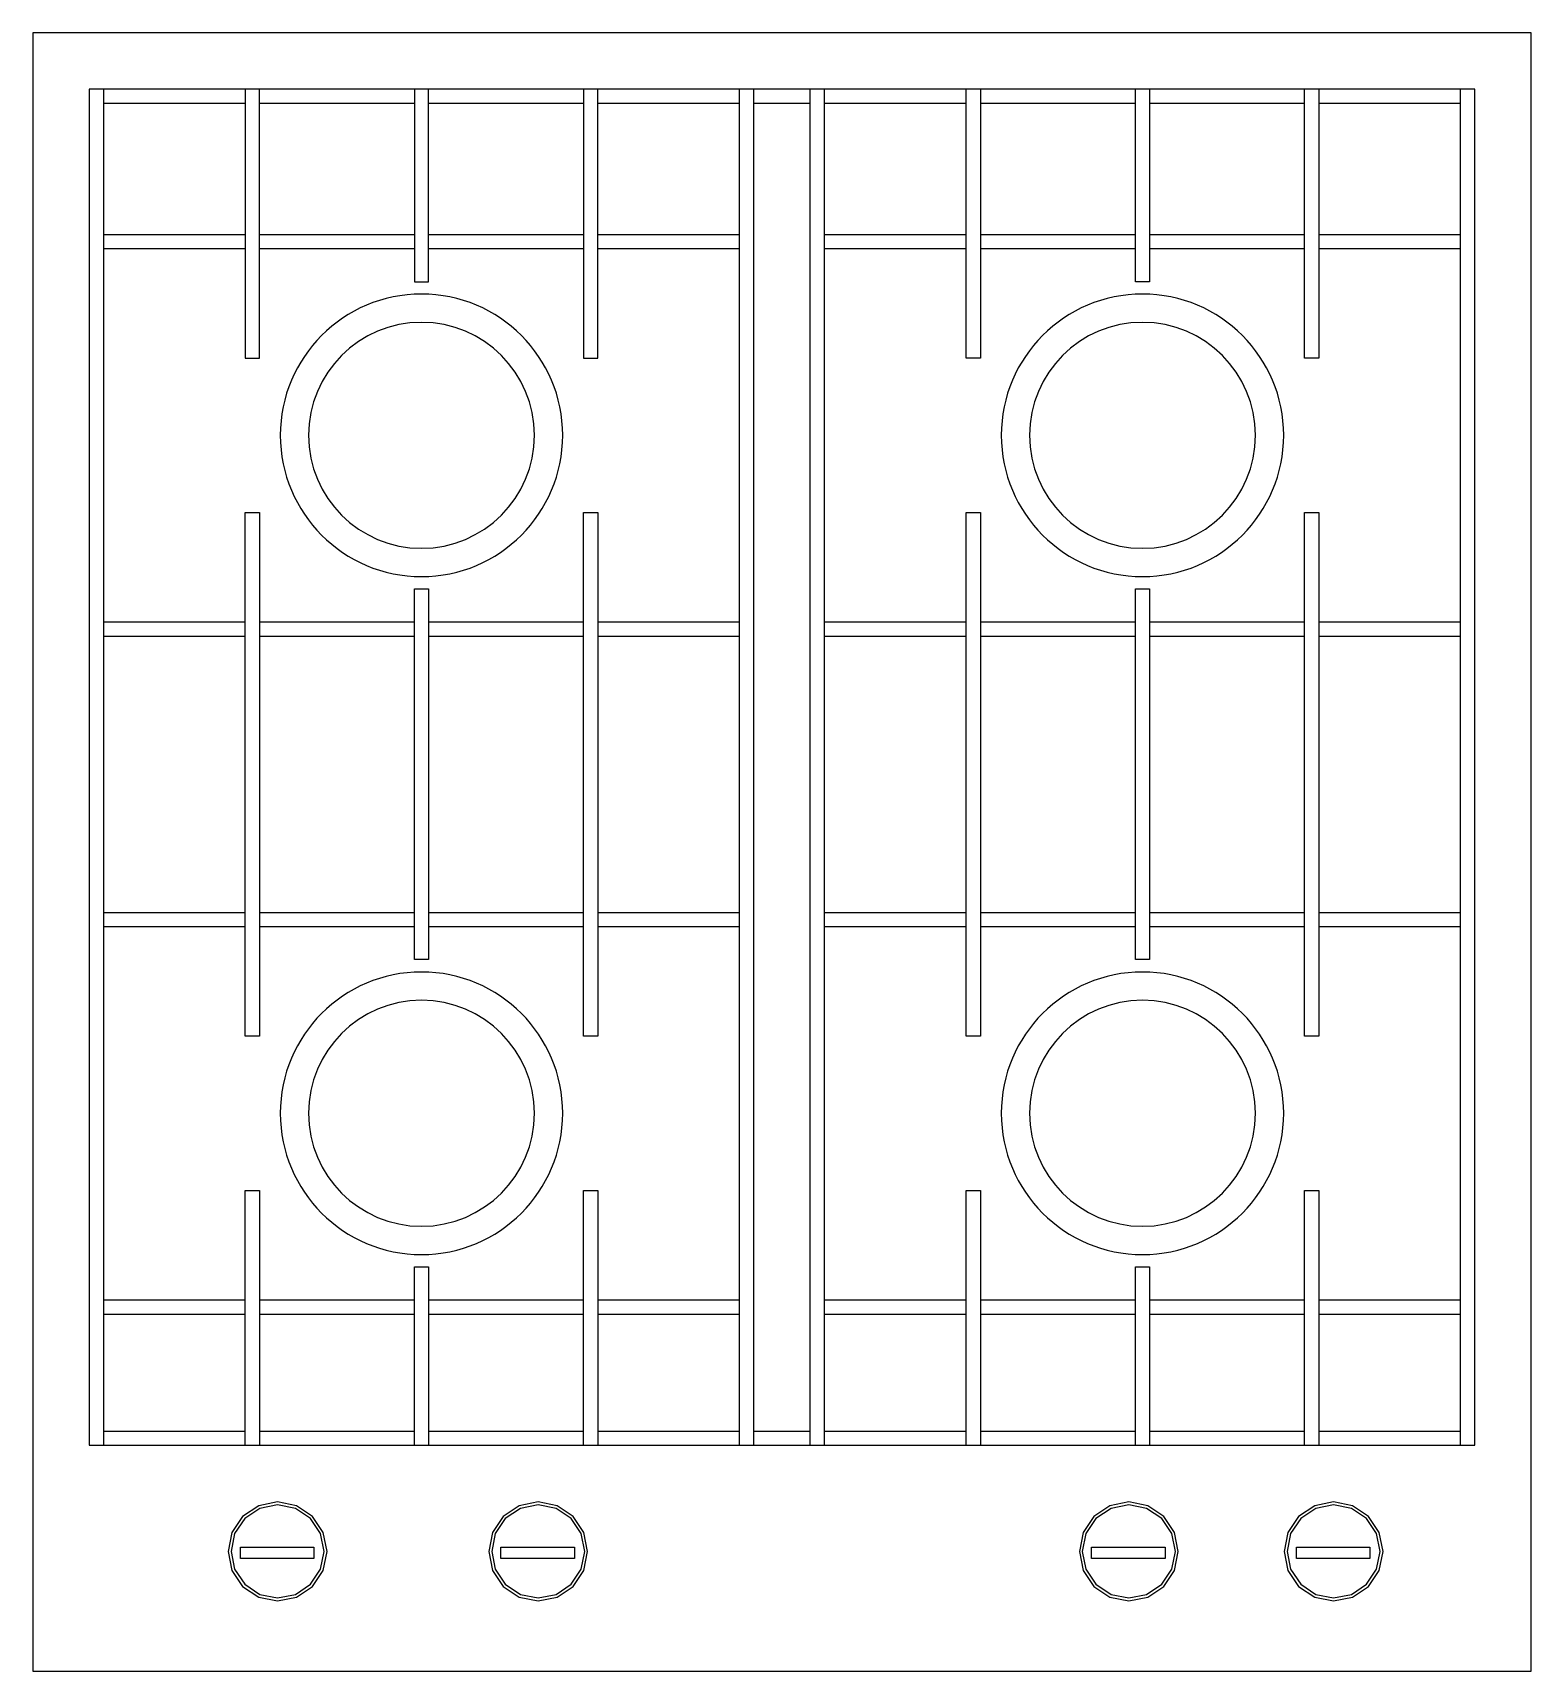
# Model space of a CAD drawing. Header units: millimetres. Extents: x 2478 to 18835, y -4183 to 1193.
# Drawn here: x 5187.6 to 5240.7, y 491.4 to 549.4 of the extents above; entities that cross this region are included whole.
import ezdxf

# ---------------------------------------------------------------- set-up
doc = ezdxf.new("R2010")
doc.units = ezdxf.units.MM

msp = doc.modelspace()

# ---------------------------------------------------------------- linework, layer by layer
at = {"color": 1}
for p, q in [((5240.66, 549.394), (5187.593, 549.394)), ((5187.593, 549.394), (5187.593, 491.394)), ((5240.66, 491.394), (5240.66, 549.394)), ((5189.593, 547.394), (5189.593, 499.394)), ((5213.127, 547.394), (5189.593, 547.394)), ((5190.093, 547.394), (5190.093, 499.394)), ((5195.119, 547.394), (5195.119, 537.88)), ((5195.619, 537.88), (5195.619, 547.394)), ((5201.11, 547.394), (5201.11, 540.583)), ((5201.61, 540.583), (5201.61, 547.394)), ((5207.101, 547.394), (5207.101, 537.88)), ((5207.601, 537.88), (5207.601, 547.394)), ((5212.627, 499.394), (5212.627, 547.394)), ((5238.66, 547.394), (5213.127, 547.394)), ((5213.127, 499.394), (5213.127, 547.394)), ((5215.127, 499.394), (5215.127, 547.394)), ((5215.627, 499.394), (5215.627, 547.394)), ((5220.653, 537.88), (5220.653, 547.394)), ((5221.153, 547.394), (5221.153, 537.88)), ((5226.643, 540.583), (5226.643, 547.394)), ((5227.143, 547.394), (5227.143, 540.583)), ((5232.634, 537.88), (5232.634, 547.394)), ((5233.134, 547.394), (5233.134, 537.88)), ((5238.16, 499.394), (5238.16, 547.394)), ((5238.66, 499.394), (5238.66, 547.394)), ((5195.119, 546.894), (5190.093, 546.894)), ((5201.11, 546.894), (5195.619, 546.894)), ((5207.101, 546.894), (5201.61, 546.894)), ((5212.627, 546.894), (5207.601, 546.894)), ((5215.127, 546.894), (5213.127, 546.894)), ((5220.653, 546.894), (5215.627, 546.894)), ((5226.643, 546.894), (5221.153, 546.894)), ((5232.634, 546.894), (5227.143, 546.894)), ((5238.16, 546.894), (5233.134, 546.894)), ((5190.093, 542.252), (5195.119, 542.252)), ((5190.093, 541.752), (5195.119, 541.752)), ((5195.619, 542.252), (5201.11, 542.252)), ((5195.619, 541.752), (5201.11, 541.752)), ((5201.61, 542.252), (5207.101, 542.252)), ((5201.61, 541.752), (5207.101, 541.752)), ((5207.601, 542.252), (5212.627, 542.252)), ((5207.601, 541.752), (5212.627, 541.752)), ((5215.627, 542.252), (5220.653, 542.252)), ((5215.627, 541.752), (5220.653, 541.752)), ((5221.153, 542.252), (5226.643, 542.252)), ((5221.153, 541.752), (5226.643, 541.752)), ((5227.143, 542.252), (5232.634, 542.252)), ((5227.143, 541.752), (5232.634, 541.752)), ((5233.134, 542.252), (5238.16, 542.252)), ((5233.134, 541.752), (5238.16, 541.752)), ((5201.11, 540.583), (5201.61, 540.583)), ((5227.143, 540.583), (5226.643, 540.583)), ((5195.119, 537.88), (5195.619, 537.88)), ((5207.101, 537.88), (5207.601, 537.88)), ((5221.153, 537.88), (5220.653, 537.88)), ((5233.134, 537.88), (5232.634, 537.88)), ((5195.119, 523.394), (5195.119, 532.408)), ((5195.119, 532.408), (5195.619, 532.408)), ((5195.619, 532.408), (5195.619, 523.394)), ((5207.101, 523.394), (5207.101, 532.408)), ((5207.101, 532.408), (5207.601, 532.408)), ((5207.601, 532.408), (5207.601, 523.394)), ((5220.653, 523.394), (5220.653, 532.408)), ((5220.653, 532.408), (5221.153, 532.408)), ((5221.153, 532.408), (5221.153, 523.394)), ((5232.634, 523.394), (5232.634, 532.408)), ((5232.634, 532.408), (5233.134, 532.408)), ((5233.134, 532.408), (5233.134, 523.394)), ((5201.11, 523.394), (5201.11, 529.705)), ((5201.11, 529.705), (5201.61, 529.705)), ((5201.61, 529.705), (5201.61, 523.394)), ((5226.643, 523.394), (5226.643, 529.705)), ((5226.643, 529.705), (5227.143, 529.705)), ((5227.143, 529.705), (5227.143, 523.394)), ((5190.093, 528.536), (5195.119, 528.536)), ((5195.619, 528.536), (5201.11, 528.536)), ((5201.61, 528.536), (5207.101, 528.536)), ((5207.601, 528.536), (5212.627, 528.536)), ((5215.627, 528.536), (5220.653, 528.536)), ((5221.153, 528.536), (5226.643, 528.536)), ((5227.143, 528.536), (5232.634, 528.536)), ((5233.134, 528.536), (5238.16, 528.536)), ((5190.093, 528.036), (5195.119, 528.036)), ((5195.619, 528.036), (5201.11, 528.036)), ((5201.61, 528.036), (5207.101, 528.036)), ((5207.601, 528.036), (5212.627, 528.036)), ((5215.627, 528.036), (5220.653, 528.036)), ((5221.153, 528.036), (5226.643, 528.036)), ((5227.143, 528.036), (5232.634, 528.036)), ((5233.134, 528.036), (5238.16, 528.036)), ((5195.119, 513.88), (5195.119, 523.394)), ((5195.619, 523.394), (5195.619, 513.88)), ((5201.11, 516.583), (5201.11, 523.394)), ((5201.61, 523.394), (5201.61, 516.583)), ((5207.101, 513.88), (5207.101, 523.394)), ((5207.601, 523.394), (5207.601, 513.88)), ((5220.653, 513.88), (5220.653, 523.394)), ((5221.153, 523.394), (5221.153, 513.88)), ((5226.643, 516.583), (5226.643, 523.394)), ((5227.143, 523.394), (5227.143, 516.583)), ((5232.634, 513.88), (5232.634, 523.394)), ((5233.134, 523.394), (5233.134, 513.88)), ((5190.093, 518.252), (5195.119, 518.252)), ((5195.619, 518.252), (5201.11, 518.252)), ((5201.61, 518.252), (5207.101, 518.252)), ((5207.601, 518.252), (5212.627, 518.252)), ((5215.627, 518.252), (5220.653, 518.252)), ((5221.153, 518.252), (5226.643, 518.252)), ((5227.143, 518.252), (5232.634, 518.252)), ((5233.134, 518.252), (5238.16, 518.252)), ((5190.093, 517.752), (5195.119, 517.752)), ((5195.619, 517.752), (5201.11, 517.752)), ((5201.61, 517.752), (5207.101, 517.752)), ((5207.601, 517.752), (5212.627, 517.752)), ((5215.627, 517.752), (5220.653, 517.752)), ((5221.153, 517.752), (5226.643, 517.752)), ((5227.143, 517.752), (5232.634, 517.752)), ((5233.134, 517.752), (5238.16, 517.752)), ((5201.61, 516.583), (5201.11, 516.583)), ((5227.143, 516.583), (5226.643, 516.583)), ((5195.619, 513.88), (5195.119, 513.88)), ((5207.601, 513.88), (5207.101, 513.88)), ((5221.153, 513.88), (5220.653, 513.88)), ((5233.134, 513.88), (5232.634, 513.88)), ((5195.119, 499.394), (5195.119, 508.408)), ((5195.119, 508.408), (5195.619, 508.408)), ((5195.619, 508.408), (5195.619, 499.394)), ((5207.101, 499.394), (5207.101, 508.408)), ((5207.101, 508.408), (5207.601, 508.408)), ((5207.601, 508.408), (5207.601, 499.394)), ((5220.653, 499.394), (5220.653, 508.408)), ((5220.653, 508.408), (5221.153, 508.408)), ((5221.153, 508.408), (5221.153, 499.394)), ((5232.634, 499.394), (5232.634, 508.408)), ((5232.634, 508.408), (5233.134, 508.408)), ((5233.134, 508.408), (5233.134, 499.394)), ((5201.11, 499.394), (5201.11, 505.705)), ((5201.11, 505.705), (5201.61, 505.705)), ((5201.61, 505.705), (5201.61, 499.394)), ((5226.643, 499.394), (5226.643, 505.705)), ((5226.643, 505.705), (5227.143, 505.705)), ((5227.143, 505.705), (5227.143, 499.394)), ((5190.093, 504.536), (5195.119, 504.536)), ((5190.093, 504.036), (5195.119, 504.036)), ((5195.619, 504.536), (5201.11, 504.536)), ((5195.619, 504.036), (5201.11, 504.036)), ((5201.61, 504.536), (5207.101, 504.536)), ((5201.61, 504.036), (5207.101, 504.036)), ((5207.601, 504.536), (5212.627, 504.536)), ((5207.601, 504.036), (5212.627, 504.036)), ((5215.627, 504.536), (5220.653, 504.536)), ((5215.627, 504.036), (5220.653, 504.036)), ((5221.153, 504.536), (5226.643, 504.536)), ((5221.153, 504.036), (5226.643, 504.036)), ((5227.143, 504.536), (5232.634, 504.536)), ((5227.143, 504.036), (5232.634, 504.036)), ((5233.134, 504.536), (5238.16, 504.536)), ((5233.134, 504.036), (5238.16, 504.036)), ((5189.593, 499.394), (5213.127, 499.394)), ((5190.093, 499.894), (5195.119, 499.894)), ((5195.619, 499.894), (5201.11, 499.894)), ((5201.61, 499.894), (5207.101, 499.894)), ((5207.601, 499.894), (5212.627, 499.894)), ((5213.127, 499.894), (5215.127, 499.894)), ((5213.127, 499.394), (5238.66, 499.394)), ((5215.627, 499.894), (5220.653, 499.894)), ((5221.153, 499.894), (5226.643, 499.894)), ((5227.143, 499.894), (5232.634, 499.894)), ((5233.134, 499.894), (5238.16, 499.894)), ((5195.594, 497.252), (5195.026, 496.872)), ((5195.633, 497.158), (5195.099, 496.8)), ((5196.264, 497.385), (5195.594, 497.252)), ((5196.264, 497.283), (5195.633, 497.158)), ((5196.934, 497.252), (5196.264, 497.385)), ((5196.895, 497.158), (5196.264, 497.283)), ((5197.429, 496.8), (5196.895, 497.158)), ((5197.501, 496.872), (5196.934, 497.252)), ((5204.823, 497.252), (5204.256, 496.872)), ((5204.862, 497.158), (5204.328, 496.8)), ((5205.493, 497.385), (5204.823, 497.252)), ((5205.493, 497.283), (5204.862, 497.158)), ((5206.163, 497.252), (5205.493, 497.385)), ((5206.124, 497.158), (5205.493, 497.283)), ((5206.658, 496.8), (5206.124, 497.158)), ((5206.73, 496.872), (5206.163, 497.252)), ((5225.74, 497.252), (5225.172, 496.872)), ((5225.779, 497.158), (5225.244, 496.8)), ((5226.409, 497.385), (5225.74, 497.252)), ((5226.409, 497.283), (5225.779, 497.158)), ((5227.079, 497.252), (5226.409, 497.385)), ((5227.04, 497.158), (5226.409, 497.283)), ((5227.575, 496.8), (5227.04, 497.158)), ((5227.647, 496.872), (5227.079, 497.252)), ((5232.991, 497.252), (5232.423, 496.872)), ((5233.03, 497.158), (5232.495, 496.8)), ((5233.661, 497.385), (5232.991, 497.252)), ((5233.661, 497.283), (5233.03, 497.158)), ((5234.33, 497.252), (5233.661, 497.385)), ((5234.291, 497.158), (5233.661, 497.283)), ((5234.826, 496.8), (5234.291, 497.158)), ((5234.898, 496.872), (5234.33, 497.252)), ((5195.026, 496.872), (5194.647, 496.305)), ((5195.099, 496.8), (5194.741, 496.266)), ((5197.787, 496.266), (5197.429, 496.8)), ((5197.881, 496.305), (5197.501, 496.872)), ((5204.256, 496.872), (5203.876, 496.305)), ((5204.328, 496.8), (5203.97, 496.266)), ((5207.016, 496.266), (5206.658, 496.8)), ((5207.11, 496.305), (5206.73, 496.872)), ((5225.172, 496.872), (5224.792, 496.305)), ((5225.244, 496.8), (5224.887, 496.266)), ((5227.932, 496.266), (5227.575, 496.8)), ((5228.026, 496.305), (5227.647, 496.872)), ((5232.423, 496.872), (5232.044, 496.305)), ((5232.495, 496.8), (5232.138, 496.266)), ((5235.183, 496.266), (5234.826, 496.8)), ((5235.277, 496.305), (5234.898, 496.872)), ((5194.647, 496.305), (5194.514, 495.635)), ((5194.741, 496.266), (5194.616, 495.635)), ((5197.912, 495.635), (5197.787, 496.266)), ((5198.014, 495.635), (5197.881, 496.305)), ((5203.876, 496.305), (5203.743, 495.635)), ((5203.97, 496.266), (5203.845, 495.635)), ((5207.141, 495.635), (5207.016, 496.266)), ((5207.243, 495.635), (5207.11, 496.305)), ((5224.792, 496.305), (5224.659, 495.635)), ((5224.887, 496.266), (5224.761, 495.635)), ((5228.057, 495.635), (5227.932, 496.266)), ((5228.159, 495.635), (5228.026, 496.305)), ((5232.044, 496.305), (5231.911, 495.635)), ((5232.138, 496.266), (5232.013, 495.635)), ((5235.309, 495.635), (5235.183, 496.266)), ((5235.411, 495.635), (5235.277, 496.305)), ((5194.514, 495.635), (5194.647, 494.965)), ((5194.616, 495.635), (5194.741, 495.004)), ((5194.945, 495.379), (5194.945, 495.781)), ((5194.945, 495.781), (5197.546, 495.781)), ((5197.546, 495.379), (5194.945, 495.379)), ((5197.546, 495.781), (5197.546, 495.379)), ((5197.787, 495.004), (5197.912, 495.635)), ((5197.881, 494.965), (5198.014, 495.635)), ((5203.743, 495.635), (5203.876, 494.965)), ((5203.845, 495.635), (5203.97, 495.004)), ((5204.175, 495.781), (5206.775, 495.781)), ((5204.175, 495.379), (5204.175, 495.781)), ((5206.775, 495.379), (5204.175, 495.379)), ((5206.775, 495.781), (5206.775, 495.379)), ((5207.016, 495.004), (5207.141, 495.635)), ((5207.11, 494.965), (5207.243, 495.635)), ((5224.659, 495.635), (5224.792, 494.965)), ((5224.761, 495.635), (5224.887, 495.004)), ((5225.091, 495.781), (5227.691, 495.781)), ((5225.091, 495.379), (5225.091, 495.781)), ((5227.691, 495.379), (5225.091, 495.379)), ((5227.691, 495.781), (5227.691, 495.379)), ((5227.932, 495.004), (5228.057, 495.635)), ((5228.026, 494.965), (5228.159, 495.635)), ((5231.911, 495.635), (5232.044, 494.965)), ((5232.013, 495.635), (5232.138, 495.004)), ((5232.342, 495.781), (5234.942, 495.781)), ((5232.342, 495.379), (5232.342, 495.781)), ((5234.942, 495.379), (5232.342, 495.379)), ((5234.942, 495.781), (5234.942, 495.379)), ((5235.183, 495.004), (5235.309, 495.635)), ((5235.277, 494.965), (5235.411, 495.635)), ((5194.647, 494.965), (5195.026, 494.397)), ((5194.741, 495.004), (5195.099, 494.47)), ((5197.429, 494.47), (5197.787, 495.004)), ((5197.501, 494.397), (5197.881, 494.965)), ((5203.876, 494.965), (5204.256, 494.397)), ((5203.97, 495.004), (5204.328, 494.47)), ((5206.658, 494.47), (5207.016, 495.004)), ((5206.73, 494.397), (5207.11, 494.965)), ((5224.792, 494.965), (5225.172, 494.397)), ((5224.887, 495.004), (5225.244, 494.47)), ((5227.575, 494.47), (5227.932, 495.004)), ((5227.647, 494.397), (5228.026, 494.965)), ((5232.044, 494.965), (5232.423, 494.397)), ((5232.138, 495.004), (5232.495, 494.47)), ((5234.826, 494.47), (5235.183, 495.004)), ((5234.898, 494.397), (5235.277, 494.965)), ((5195.026, 494.397), (5195.594, 494.018)), ((5195.099, 494.47), (5195.633, 494.112)), ((5196.895, 494.112), (5197.429, 494.47)), ((5196.934, 494.018), (5197.501, 494.397)), ((5204.256, 494.397), (5204.823, 494.018)), ((5204.328, 494.47), (5204.862, 494.112)), ((5206.124, 494.112), (5206.658, 494.47)), ((5206.163, 494.018), (5206.73, 494.397)), ((5225.172, 494.397), (5225.74, 494.018)), ((5225.244, 494.47), (5225.779, 494.112)), ((5227.04, 494.112), (5227.575, 494.47)), ((5227.079, 494.018), (5227.647, 494.397)), ((5232.423, 494.397), (5232.991, 494.018)), ((5232.495, 494.47), (5233.03, 494.112)), ((5234.291, 494.112), (5234.826, 494.47)), ((5234.33, 494.018), (5234.898, 494.397)), ((5195.594, 494.018), (5196.264, 493.885)), ((5195.633, 494.112), (5196.264, 493.987)), ((5196.264, 493.987), (5196.895, 494.112)), ((5196.264, 493.885), (5196.934, 494.018)), ((5204.823, 494.018), (5205.493, 493.885)), ((5204.862, 494.112), (5205.493, 493.987)), ((5205.493, 493.987), (5206.124, 494.112)), ((5205.493, 493.885), (5206.163, 494.018)), ((5225.74, 494.018), (5226.409, 493.885)), ((5225.779, 494.112), (5226.409, 493.987)), ((5226.409, 493.987), (5227.04, 494.112)), ((5226.409, 493.885), (5227.079, 494.018)), ((5232.991, 494.018), (5233.661, 493.885)), ((5233.03, 494.112), (5233.661, 493.987)), ((5233.661, 493.987), (5234.291, 494.112)), ((5233.661, 493.885), (5234.33, 494.018)), ((5187.593, 491.394), (5240.66, 491.394))]:
    msp.add_line(p, q, dxfattribs=at)
for centre, major_axis, start_param, end_param in [((5201.36, 535.144), (3.536, 3.536), 5.497787, 11.780972), ((5226.893, 535.144), (-3.536, 3.536), 3.926991, 10.210176), ((5201.36, 535.144), (-2.828, 2.828), 3.926991, 10.210176), ((5226.893, 535.144), (-2.828, 2.828), 3.926991, 10.210176), ((5201.36, 511.144), (3.536, 3.536), 5.497787, 11.780972), ((5226.893, 511.144), (-3.536, 3.536), 3.926991, 10.210176), ((5201.36, 511.144), (-2.828, 2.828), 3.926991, 10.210176), ((5226.893, 511.144), (-2.828, 2.828), 3.926991, 10.210176)]:
    msp.add_ellipse(centre, major_axis=major_axis, ratio=1, start_param=start_param, end_param=end_param, dxfattribs=at)

doc.saveas('drawing.dxf')
